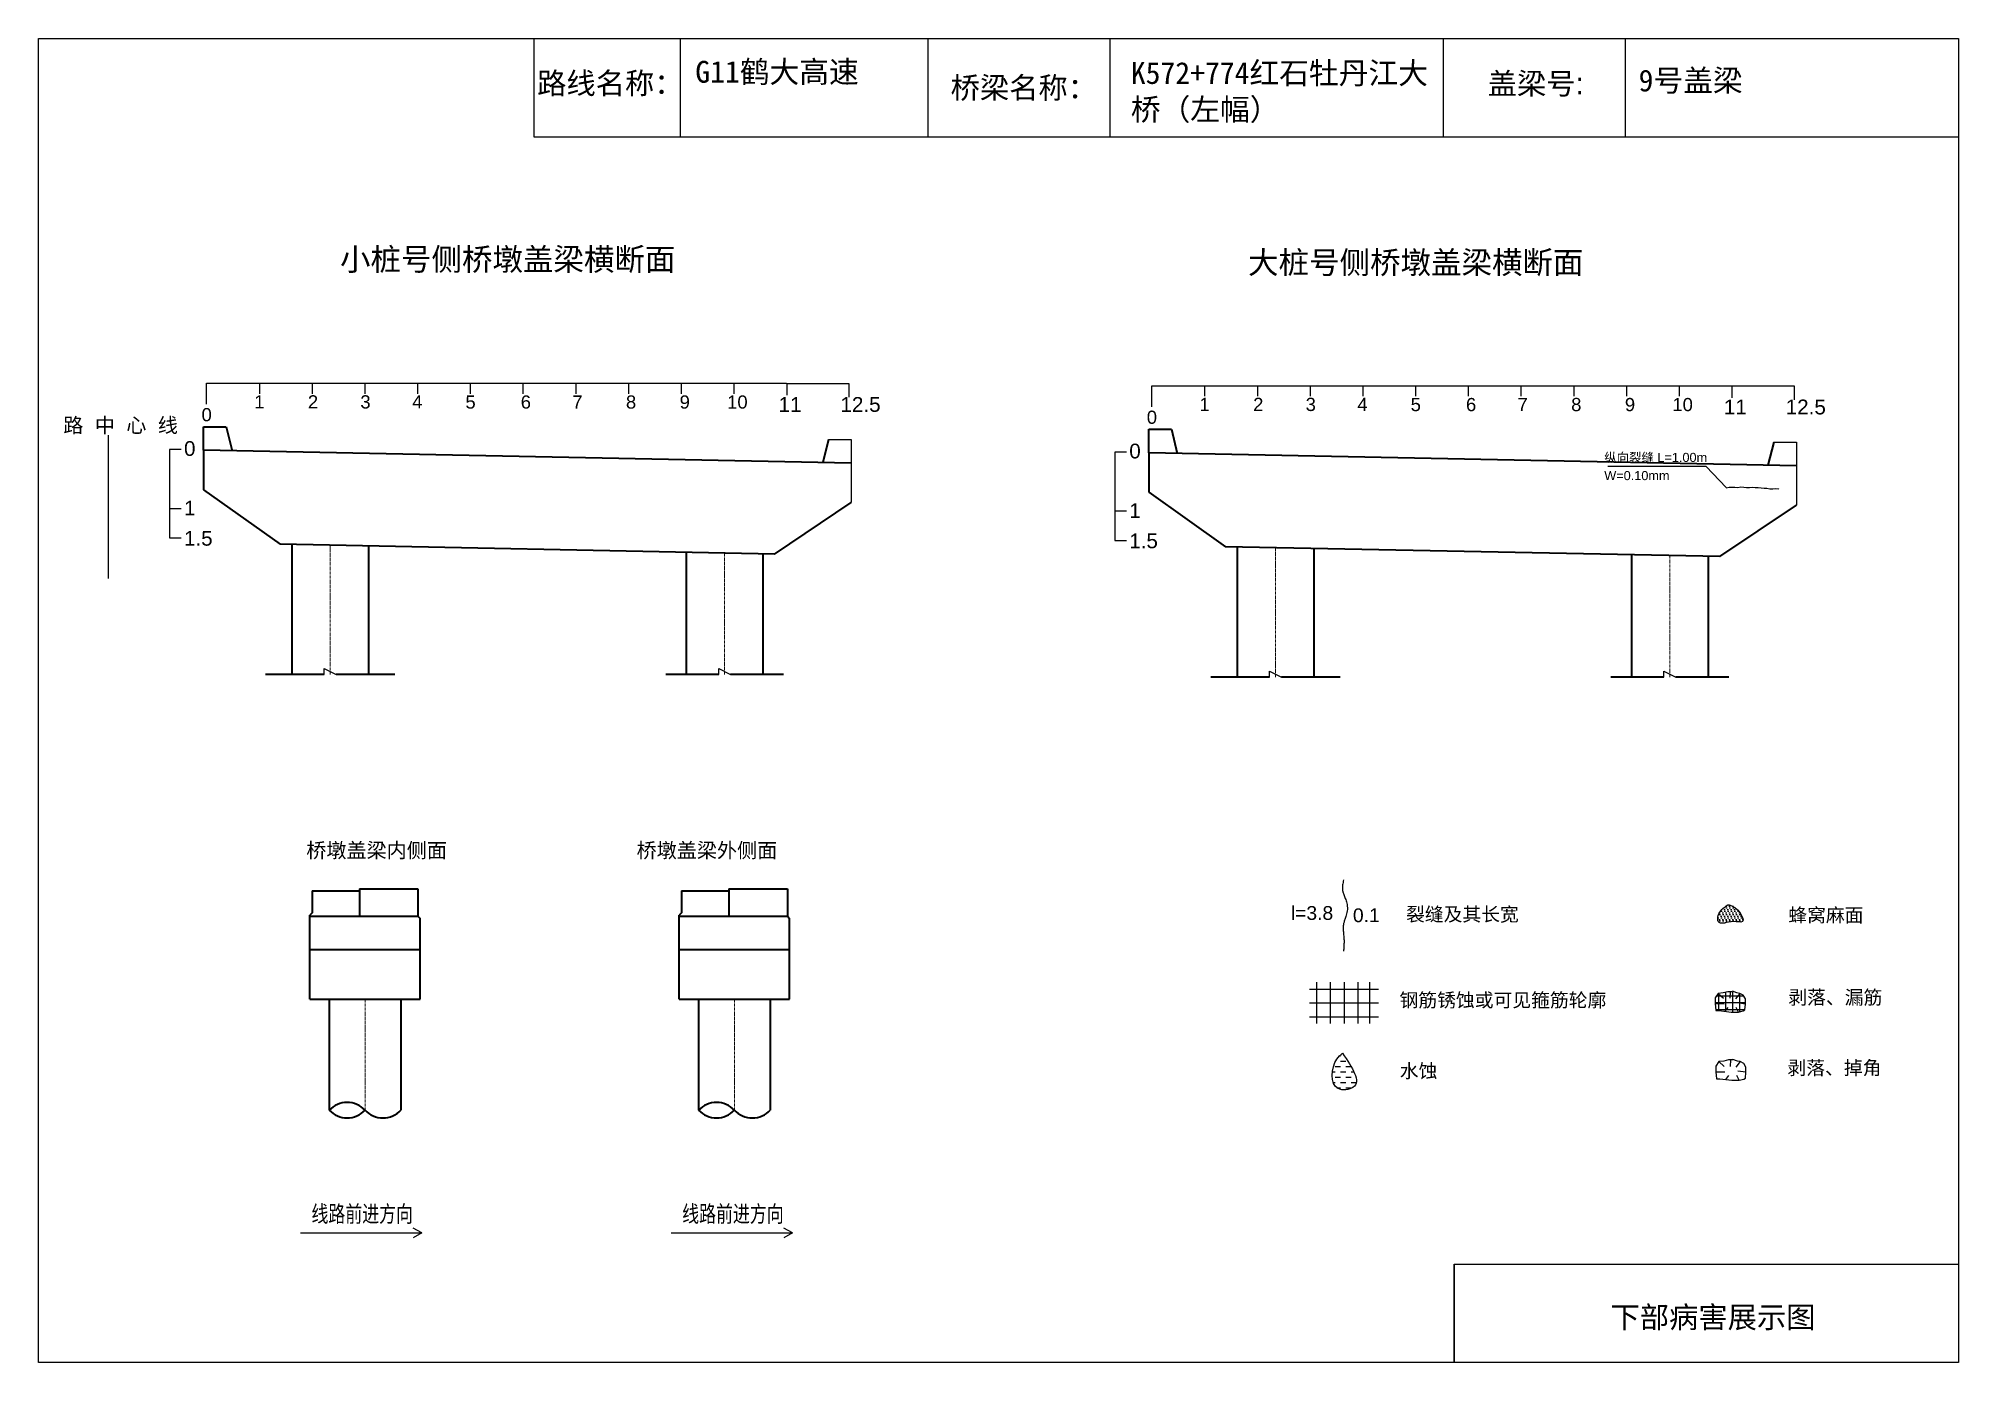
# Model space of a CAD drawing. Header units: millimetres. Extents: x 0 to 529, y -5115 to 459.
# Drawn here: x 0 to 528, y -3255 to -2891 of the extents above; entities that cross this region are included whole.
import ezdxf
from ezdxf.enums import TextEntityAlignment as Align

# ---------------------------------------------------------------- set-up
doc = ezdxf.new("R2010")
doc.units = ezdxf.units.MM
doc.linetypes.add('EBG_CENTER', pattern=[1.1, 0.8, -0.15, 0, -0.15])
doc.layers.add('Center', color=3, linetype='EBG_CENTER', lineweight=18)
doc.layers.add('中粗实线', color=4, linetype='Continuous', lineweight=35)
for name, color, linetype in [('加固措施', 7, 'Continuous'), ('图层1', 7, 'Continuous'), ('文字', 1, 'Continuous'), ('病害', 5, 'Continuous')]:
    doc.layers.add(name, color=color, linetype=linetype)
doc.styles.add('HAN', font='', dxfattribs={"width": 0.75})
doc.styles.get("Standard").update_dxf_attribs({"font": 'arial.ttf'})
doc.styles.get('HAN').set_extended_font_data('SimSun')

msp = doc.modelspace()

# ---------------------------------------------------------------- texts
for s, height, p in [('1', 3.63, (59.38, -2992.55)), ('2', 3.63, (74.14, -2992.55)), ('3', 3.63, (88.58, -2992.55)), ('4', 3.63, (102.82, -2992.55)), ('5', 3.63, (117.48, -2992.59)), ('6', 3.63, (132.7, -2992.59)), ('7', 3.63, (146.89, -2992.59)), ('8', 3.63, (161.64, -2992.59)), ('9', 3.63, (176.42, -2992.59)), ('10', 3.627, (189.49, -2992.59)), ('11', 4.071, (203.64, -2993.48)), ('12.5', 4.071, (220.65, -2993.48)), ('1', 3.63, (319.44, -2993.25)), ('2', 3.63, (334.2, -2993.25)), ('3', 3.63, (348.64, -2993.25)), ('4', 3.63, (362.88, -2993.25)), ('5', 3.63, (377.54, -2993.29)), ('6', 3.63, (392.76, -2993.29)), ('7', 3.63, (406.94, -2993.29)), ('8', 3.63, (421.7, -2993.29)), ('9', 3.63, (436.48, -2993.29)), ('10', 3.627, (449.55, -2993.29)), ('11', 4.071, (463.7, -2994.18)), ('12.5', 4.071, (480.71, -2994.18)), ('路  中  心  线', 4.049, (6.85, -2999.19)), ('0', 3.63, (44.88, -2996.07)), ('0', 3.63, (304.94, -2996.78)), ('0', 4.05, (40.07, -3005.59)), ('0', 4.05, (300.13, -3006.29)), ('1', 4.05, (40.07, -3021.97)), ('1', 4.05, (300.13, -3022.67)), ('1.5', 4.049, (40.07, -3030.29)), ('1.5', 4.049, (300.13, -3030.99))]:
    msp.add_text(s, height=height).set_placement(p)
at = {"color": 7}
for s, p in [('纵向裂缝 L=1.00m', (430.81, -3007.26)), ('W=0.10mm', (430.81, -3012.26))]:
    msp.add_text(s, height=2.5, dxfattribs=at).set_placement(p)
at = {"char_height": 6, "attachment_point": 1}
for s, insert, width in [('{\\fSimSun|b0|i0|c134|p2;G11鹤大高速}', (180.72, -2896.94), 63.9701), ('{\\fSimSun|b0|i0|c134|p2;K572+774红石牡丹江大桥（左幅）}', (300.54, -2897.28), 85.4006), ('{\\fSimSun|b0|i0|c134|p2;9号盖梁}', (440.26, -2899.34), 87.6885)]:
    msp.add_mtext(s, dxfattribs=dict(at, insert=insert, width=width))
at = {"layer": '图层1'}
for s, p in [('路线名称：', (137.2, -2906.04)), ('盖梁号:', (398.73, -2906.13)), ('桥梁名称：', (250.96, -2907.28)), ('下部病害展示图', (432.51, -3245.46))]:
    msp.add_text(s, height=5.909, dxfattribs=at).set_placement(p)
at = {"layer": '图层1', "attachment_point": 1}
for s, insert, char_height in [('l=3.8', (344.59, -3129.43), 3.792), ('0.1', (361.66, -3130.06), 3.792), ('裂缝及其长宽', (376.26, -3129.79), 3.792), ('蜂窝麻面', (481.44, -3130.02), 3.792), ('钢筋锈蚀或可见箍筋轮廓', (374.48, -3153.39), 3.7921), ('剥落、漏筋', (481.44, -3152.64), 3.792), ('水蚀', (374.55, -3172.88), 3.792), ('剥落、掉角', (481.21, -3172.01), 3.792)]:
    msp.add_mtext(s, dxfattribs=dict(at, insert=insert, char_height=char_height))
at = {"layer": '文字', "color": 0}
for s, height, p in [('小桩号侧桥墩盖梁横断面', 6.1502, (82.97, -2954.59)), ('大桩号侧桥墩盖梁横断面', 6.1502, (332.81, -2955.47)), ('桥墩盖梁内侧面', 4.054, (73.7, -3116.12)), ('桥墩盖梁外侧面', 4.054, (164.57, -3116.12))]:
    msp.add_text(s, height=height, dxfattribs=at).set_placement(p)

# ---------------------------------------------------------------- blocks, each defined once
blk = doc.blocks.new('88888')
for p, q in [((1245.415, -3599.279), (1245.261, -3599.19)), ((1243.215, -3599.279), (1245.415, -3599.279)), ((1245.415, -3599.279), (1245.261, -3599.367))]:
    blk.add_line(p, q)
at = {"layer": '文字', "color": 0, "style": 'HAN', "width": 0.75}
blk.add_text('线路前进方向', height=0.3, dxfattribs=at).set_placement((1244.335, -3599.082), align=Align.CENTER)
blk = doc.blocks.new('adfsd')
at = {"lineweight": -2, "ltscale": 0.5}
for p, q in [((1140.897, -3083.694), (1140.936, -3083.729)), ((1140.983, -3083.682), (1140.981, -3083.729)), ((1141.053, -3083.694), (1141.022, -3083.735)), ((1140.876, -3083.768), (1140.94, -3083.769)), ((1140.948, -3083.824), (1140.969, -3083.796)), ((1141.045, -3083.83), (1141.028, -3083.796)), ((1141.094, -3083.772), (1141.036, -3083.763))]:
    blk.add_line(p, q, dxfattribs=at)
blk.add_lwpolyline([(1141, -3083.682), (1140.967, -3083.682), (1140.934, -3083.69), (1140.897, -3083.694), (1140.876, -3083.727), (1140.876, -3083.768), (1140.88, -3083.818), (1140.905, -3083.818), (1140.991, -3083.83), (1141.045, -3083.83), (1141.078, -3083.822), (1141.09, -3083.814), (1141.094, -3083.772), (1141.094, -3083.735), (1141.078, -3083.707), (1141.053, -3083.694), (1141.033, -3083.69), (1141, -3083.678)], dxfattribs=at)

# ---------------------------------------------------------------- hatches: boundary and pattern name
at = {"layer": '加固措施', "lineweight": -2}
h = msp.add_hatch(dxfattribs=at)
h.set_pattern_fill('DOTS', scale=0.758413)
h.set_pattern_definition([(0, (-3123.6565, -172.2986), (0.45655767, 0.91311534), [0, -0.91311534])])
edge = h.paths.add_edge_path()
edge.add_spline(control_points=[(464.79, -3129.11), (463.66, -3129.88), (462.06, -3130.98), (461.88, -3135.06), (465.67, -3133.19), (470.82, -3134.65), (466.98, -3129.01), (464.92, -3129.1), (464.79, -3129.11)], knot_values=[0, 0, 0, 0, 5.205471, 7.397577, 12.944796, 16.169923, 23.88441, 24.400432, 24.400432, 24.400432, 24.400432], degree=3, periodic=0)
h = msp.add_hatch(dxfattribs=at)
h.set_pattern_fill('DASH', color=256, scale=0.682572)
h.set_pattern_definition([(0, (-2570.7012, -130.7287), (1.47924685, 1.47924685), [1.4792469, -1.4792469])])
edge = h.paths.add_edge_path()
edge.add_spline(control_points=[(358.78, -3169.9), (358.24, -3170.38), (355.71, -3172.62), (355.03, -3180.77), (365.19, -3179.33), (361.44, -3173.8), (358.78, -3169.9)], knot_values=[0, 0, 0, 0, 3.237042, 15.187225, 21.182779, 35.601669, 35.601669, 35.601669, 35.601669], degree=3, periodic=0)
at = {"layer": '病害', "lineweight": -2}
h = msp.add_hatch(dxfattribs=at)
h.set_pattern_fill('DOTS', color=4, scale=0.758413, style=0)
h.set_pattern_definition([(0, (-5510.1385, -512.4721), (0.45655767, 0.91311534), [0, -0.91311534])])
edge = h.paths.add_edge_path()
edge.add_spline(control_points=[(464.79, -3129.11), (463.66, -3129.88), (462.06, -3130.98), (461.88, -3135.06), (465.67, -3133.19), (470.82, -3134.65), (466.98, -3129.01), (464.92, -3129.1), (464.79, -3129.11)], knot_values=[0, 0, 0, 0, 1.041094, 1.479515, 2.588959, 3.233985, 4.776882, 4.880086, 4.880086, 4.880086, 4.880086], degree=3, periodic=0)

# ---------------------------------------------------------------- linework, layer by layer
at = {"color": 0}
for p, q in [((0, -2890.76), (528.29, -2890.76)), ((0, -3255), (0, -2890.76)), ((136.28, -2890.76), (136.28, -2917.84)), ((244.69, -2890.76), (244.69, -2917.84)), ((386.49, -2890.76), (386.49, -2917.84)), ((436.57, -2890.82), (436.57, -2917.9)), ((528.29, -2890.76), (528.29, -3255)), ((136.28, -2917.84), (528.29, -2917.84)), ((46.28, -2991.4), (46.28, -2985.6)), ((46.28, -2985.6), (60.79, -2985.6)), ((60.79, -2985.6), (60.79, -2988.5)), ((60.79, -2985.6), (75.3, -2985.6)), ((75.3, -2985.6), (89.8, -2985.6)), ((75.3, -2985.6), (75.3, -2988.5)), ((89.8, -2985.6), (104.31, -2985.6)), ((89.8, -2985.6), (89.8, -2988.5)), ((104.31, -2985.6), (118.82, -2985.6)), ((104.31, -2985.6), (104.31, -2988.5)), ((118.82, -2985.6), (133.32, -2985.6)), ((118.82, -2985.6), (118.82, -2988.5)), ((133.32, -2985.6), (147.83, -2985.6)), ((133.32, -2985.6), (133.32, -2988.5)), ((147.83, -2985.6), (162.34, -2985.6)), ((147.83, -2985.6), (147.83, -2988.5)), ((162.34, -2985.6), (176.84, -2985.6)), ((162.34, -2985.6), (162.34, -2988.5)), ((162.34, -2985.6), (173.94, -2985.6)), ((176.84, -2985.6), (191.35, -2985.6)), ((176.84, -2985.6), (176.84, -2988.5)), ((176.84, -2985.6), (179.74, -2985.6)), ((191.35, -2985.6), (205.85, -2985.6)), ((191.35, -2985.6), (191.35, -2988.5)), ((205.87, -2985.64), (205.87, -2988.89)), ((306.34, -2992.11), (306.34, -2986.3)), ((306.34, -2986.3), (320.85, -2986.3)), ((320.85, -2986.3), (320.85, -2989.2)), ((320.85, -2986.3), (335.36, -2986.3)), ((335.36, -2986.3), (349.86, -2986.3)), ((335.36, -2986.3), (335.36, -2989.2)), ((349.86, -2986.3), (364.37, -2986.3)), ((349.86, -2986.3), (349.86, -2989.2)), ((364.37, -2986.3), (378.88, -2986.3)), ((364.37, -2986.3), (364.37, -2989.2)), ((378.88, -2986.3), (393.38, -2986.3)), ((378.88, -2986.3), (378.88, -2989.2)), ((393.38, -2986.3), (407.89, -2986.3)), ((393.38, -2986.3), (393.38, -2989.2)), ((407.89, -2986.3), (422.39, -2986.3)), ((407.89, -2986.3), (407.89, -2989.2)), ((422.39, -2986.3), (436.9, -2986.3)), ((422.39, -2986.3), (422.39, -2989.2)), ((422.39, -2986.3), (434, -2986.3)), ((436.9, -2986.3), (451.41, -2986.3)), ((436.9, -2986.3), (436.9, -2989.2)), ((436.9, -2986.3), (439.8, -2986.3)), ((451.41, -2986.3), (465.91, -2986.3)), ((451.41, -2986.3), (451.41, -2989.2)), ((465.93, -2986.34), (465.93, -2989.59)), ((39.3, -3003.85), (36.06, -3003.85)), ((36.06, -3003.85), (36.06, -3028.15)), ((299.36, -3004.55), (296.12, -3004.55)), ((296.12, -3004.55), (296.12, -3028.85)), ((36.06, -3020.05), (39.3, -3020.05)), ((296.12, -3020.75), (299.36, -3020.75)), ((36.06, -3028.15), (39.3, -3028.15)), ((296.12, -3028.85), (299.36, -3028.85)), ((78.66, -3065.72), (78.66, -3064.1)), ((187.17, -3065.72), (187.17, -3064.1)), ((338.72, -3066.43), (338.72, -3064.81)), ((447.23, -3066.43), (447.23, -3064.81)), ((389.48, -3255), (389.48, -3227.92)), ((389.48, -3227.92), (528.29, -3227.92)), ((528.29, -3255), (0, -3255))]:
    msp.add_line(p, q, dxfattribs=at)
for p, q in [((205.87, -2985.64), (223.01, -2985.64)), ((223.01, -2985.64), (223.01, -2989.46)), ((465.93, -2986.34), (483.07, -2986.34)), ((483.07, -2986.34), (483.07, -2990.17)), ((217.41, -3001.13), (223.61, -3001.13)), ((223.61, -3001.13), (223.61, -3007.6)), ((477.47, -3001.83), (483.67, -3001.83)), ((483.67, -3001.83), (483.67, -3008.31)), ((223.61, -3007.6), (223.61, -3018.45)), ((483.67, -3008.31), (483.67, -3019.16)), ((78.66, -3064.1), (81.9, -3065.72)), ((187.17, -3064.1), (190.41, -3065.72)), ((338.72, -3064.81), (341.96, -3066.43)), ((447.23, -3064.81), (450.47, -3066.43))]:
    msp.add_line(p, q)
at = {"color": 1}
for p, q in [((19.16, -2999.85), (19.16, -3039.35)), ((349.74, -3152.26), (368.7, -3152.26)), ((351.64, -3150.37), (351.64, -3161.74)), ((355.43, -3150.37), (355.43, -3161.74)), ((359.22, -3150.37), (359.22, -3161.74)), ((363.01, -3150.37), (363.01, -3161.74)), ((366.26, -3150.34), (366.26, -3161.72)), ((462.28, -3153.43), (462.28, -3158.12)), ((464.18, -3153.13), (464.18, -3158.37)), ((466.07, -3153.13), (466.07, -3158.59)), ((467.97, -3153.43), (467.97, -3158.54)), ((349.74, -3156.06), (368.7, -3156.06)), ((461.36, -3155.97), (469.63, -3155.97)), ((461.5, -3157.87), (469.48, -3157.87)), ((461.75, -3154.08), (469.1, -3154.08)), ((349.74, -3159.85), (368.7, -3159.85))]:
    msp.add_line(p, q, dxfattribs=at)
at = {"color": 0}
msp.add_lwpolyline([(0, -2890.76), (528.29, -2890.76), (528.29, -3255), (0, -3255)], dxfattribs=at)
at = {"color": 7}
for points in [[(464.36, -3014.26), (458.81, -3008.51), (431.81, -3008.51)], [(464.36, -3014.36), (465.16, -3014.18), (465.96, -3014.17), (466.76, -3014.23), (467.56, -3014.26), (468.36, -3014.1), (469.16, -3014.23), (469.96, -3014.3), (470.76, -3014.33), (471.56, -3014.22), (472.36, -3014.31), (473.16, -3014.32), (473.96, -3014.39), (474.76, -3014.48), (475.56, -3014.45), (476.36, -3014.61), (477.16, -3014.61), (477.96, -3014.58), (478.76, -3014.64), (478.86, -3014.77)]]:
    msp.add_lwpolyline(points, dxfattribs=at)
at = {"lineweight": -2}
msp.add_open_spline([(464.79, -3129.11), (463.66, -3129.88), (462.06, -3130.98), (461.88, -3135.06), (465.67, -3133.19), (470.82, -3134.65), (466.98, -3129.01), (464.92, -3129.1), (464.79, -3129.11)], degree=3, knots=[0, 0, 0, 0, 3.947899, 5.610421, 9.817506, 12.263485, 18.114255, 18.505612, 18.505612, 18.505612, 18.505612], dxfattribs=at)
at = {"layer": 'Center', "color": 1}
for p, q in [((80.28, -3030.16), (80.28, -3065.72)), ((188.79, -3032.33), (188.79, -3065.72)), ((340.34, -3030.87), (340.34, -3066.43)), ((448.85, -3033.04), (448.85, -3066.43)), ((89.87, -3154.99), (89.87, -3185.55)), ((191.5, -3154.99), (191.5, -3185.55))]:
    msp.add_line(p, q, dxfattribs=at)
at = {"layer": '中粗实线', "color": 0}
for p, q in [((45.46, -3004.04), (45.46, -2997.56)), ((45.46, -2997.56), (51.66, -2997.56)), ((51.66, -2997.56), (53.28, -3004.2)), ((305.52, -3004.74), (305.52, -2998.26)), ((305.52, -2998.26), (311.72, -2998.26)), ((311.72, -2998.26), (313.34, -3004.9)), ((45.46, -3004.04), (45.46, -3014.89)), ((223.61, -3007.6), (45.46, -3004.04)), ((217.41, -3001.13), (215.79, -3007.45)), ((305.52, -3004.74), (305.52, -3015.59)), ((483.67, -3008.31), (305.52, -3004.74)), ((477.47, -3001.83), (475.85, -3008.15)), ((45.46, -3014.89), (66.51, -3029.89)), ((305.52, -3015.59), (326.57, -3030.59)), ((202.55, -3032.61), (223.61, -3018.45)), ((462.61, -3033.31), (483.67, -3019.16)), ((202.55, -3032.61), (66.51, -3029.89)), ((69.75, -3029.95), (69.75, -3065.72)), ((90.81, -3030.37), (90.81, -3065.72)), ((178.26, -3032.12), (178.26, -3065.72)), ((462.61, -3033.31), (326.57, -3030.59)), ((329.81, -3030.65), (329.81, -3066.43)), ((350.87, -3031.08), (350.87, -3066.43)), ((199.32, -3032.54), (199.32, -3065.72)), ((438.32, -3032.82), (438.32, -3066.43)), ((459.38, -3033.25), (459.38, -3066.43)), ((78.66, -3065.72), (62.47, -3065.72)), ((98.1, -3065.72), (81.9, -3065.72)), ((187.17, -3065.72), (172.59, -3065.72)), ((204.98, -3065.72), (190.41, -3065.72)), ((338.72, -3066.43), (322.52, -3066.43)), ((358.15, -3066.43), (341.96, -3066.43)), ((447.23, -3066.43), (432.65, -3066.43)), ((465.04, -3066.43), (450.47, -3066.43)), ((75.31, -3125.26), (88.35, -3125.26)), ((75.31, -3125.26), (75.31, -3131.33)), ((88.35, -3124.66), (104.43, -3124.66)), ((88.35, -3124.66), (88.35, -3132.24)), ((104.43, -3124.66), (104.43, -3132.24)), ((176.93, -3125.26), (189.98, -3125.26)), ((176.93, -3125.26), (176.93, -3131.33)), ((189.98, -3124.66), (206.06, -3124.66)), ((189.98, -3124.66), (189.98, -3132.24)), ((206.06, -3124.66), (206.06, -3132.24)), ((75.31, -3131.33), (74.7, -3131.94)), ((74.7, -3154.99), (74.7, -3131.94)), ((74.7, -3132.24), (104.43, -3132.24)), ((104.43, -3132.24), (105.04, -3132.85)), ((176.93, -3131.33), (176.33, -3131.94)), ((176.33, -3154.99), (176.33, -3131.94)), ((176.33, -3132.24), (206.06, -3132.24)), ((206.06, -3132.24), (206.66, -3132.85)), ((105.04, -3154.99), (105.04, -3132.85)), ((206.66, -3154.99), (206.66, -3132.85)), ((74.7, -3141.34), (105.04, -3141.34)), ((176.33, -3141.34), (206.66, -3141.34)), ((74.7, -3154.99), (105.04, -3154.99)), ((80.01, -3154.99), (80.01, -3185.55)), ((99.73, -3154.99), (99.73, -3185.55)), ((176.33, -3154.99), (206.66, -3154.99)), ((181.64, -3154.99), (181.64, -3185.55)), ((201.36, -3154.99), (201.36, -3185.55))]:
    msp.add_line(p, q, dxfattribs=at)
for centre, start, end in [((84.94, -3190.22), 43.4434, 136.5566), ((84.94, -3180.89), 223.4434, 316.5566), ((94.8, -3180.89), 223.4434, 316.5566), ((186.57, -3190.22), 43.4434, 136.5566), ((186.57, -3180.89), 223.4434, 316.5566), ((196.43, -3180.89), 223.4434, 316.5566)]:
    msp.add_arc(centre, 6.79, start, end, dxfattribs=at)
at = {"layer": '加固措施', "lineweight": -2}
msp.add_open_spline([(358.78, -3169.9), (358.24, -3170.38), (355.71, -3172.62), (355.03, -3180.77), (365.19, -3179.33), (361.44, -3173.8), (358.78, -3169.9)], degree=3, knots=[0, 0, 0, 0, 2.209514, 10.366374, 14.458772, 24.300702, 24.300702, 24.300702, 24.300702], dxfattribs=at)
at = {"layer": '图层1', "lineweight": -2}
msp.add_open_spline([(359.05, -3122.23), (359.01, -3122.46), (358.97, -3122.7), (358.85, -3123.39), (358.8, -3123.83), (358.77, -3124.45), (358.77, -3124.65), (358.79, -3124.96), (358.81, -3125.08), (358.85, -3125.31), (358.87, -3125.42), (358.98, -3125.84), (359.1, -3126.16), (359.37, -3126.86), (359.52, -3127.25), (359.82, -3128.07), (359.96, -3128.52), (360.1, -3129.29), (360.13, -3129.59), (360.14, -3130.19), (360.12, -3130.48), (360.04, -3131.03), (359.99, -3131.29), (359.86, -3131.8), (359.79, -3132.04), (359.6, -3132.65), (359.48, -3133), (359.26, -3133.66), (359.17, -3133.97), (359.07, -3134.39), (359.04, -3134.52), (359, -3134.75), (358.99, -3134.86), (358.97, -3135.08), (358.97, -3135.19), (358.96, -3135.6), (358.97, -3135.92), (359.03, -3136.61), (359.07, -3136.97), (359.13, -3137.61), (359.16, -3137.88), (359.19, -3138.38), (359.2, -3138.61), (359.21, -3139.07), (359.21, -3139.29), (359.2, -3139.96), (359.18, -3140.4), (359.13, -3141.16), (359.1, -3141.48), (359.07, -3141.8)], degree=3, knots=[0, 0, 0, 0, 0.93103, 0.93103, 2.904338, 2.904338, 3.933552, 3.933552, 4.598026, 4.598026, 5.2625, 5.2625, 6.799065, 6.799065, 8.335629, 8.335629, 9.872194, 9.872194, 10.744529, 10.744529, 11.616864, 11.616864, 12.4892, 12.4892, 13.361535, 13.361535, 14.755665, 14.755665, 16.149795, 16.149795, 16.835641, 16.835641, 17.410365, 17.410365, 17.98509, 17.98509, 19.45733, 19.45733, 20.929571, 20.929571, 21.910052, 21.910052, 22.722819, 22.722819, 23.535585, 23.535585, 25.161117, 25.161117, 26.428502, 26.428502, 26.428502, 26.428502], dxfattribs=at)
at = {"layer": '病害', "color": 5}
for p, q in [((136.28, -2890.76), (136.28, -2917.84)), ((244.69, -2890.76), (244.69, -2917.84)), ((386.49, -2890.76), (386.49, -2917.84)), ((528.29, -2890.76), (528.29, -2917.84)), ((136.28, -2917.84), (385.94, -2917.84)), ((385.94, -2917.84), (528.29, -2917.84)), ((389.48, -3227.92), (528.29, -3227.92)), ((389.48, -3227.92), (389.48, -3255)), ((528.29, -3227.92), (528.29, -3255))]:
    msp.add_line(p, q, dxfattribs=at)
at = {"layer": '病害', "color": 0}
for p, q in [((176.54, -2890.76), (176.54, -2917.84)), ((294.76, -2890.76), (294.76, -2917.84))]:
    msp.add_line(p, q, dxfattribs=at)

# ---------------------------------------------------------------- block references
for name, p, xscale, yscale, zscale in [('adfsd', (-42801.42, 113782.3), 37.92066608813975, 37.92066608813975, 37.92066608813975), ('adfsd', (-42801.27, 113763.53), 37.92066608813975, 37.92066608813975, 37.92066608813975), ('88888', (-18785.32, 51375.47), 15.16826643525591, 15.16826643525591, 15.16826643525591), ('88888', (-18683.32, 51375.47), 15.16826643525591, 15.16826643525591, 15.16826643525591)]:
    msp.add_blockref(name, p, dxfattribs=dict(xscale=xscale, yscale=yscale, zscale=zscale))

msp.set_redraw_order([(e.dxf.handle, doc.entitydb.next_handle()) for e in msp.query("TEXT MTEXT ATTDEF DIMENSION ARC_DIMENSION")])  # texts and dimensions are drawn at this point

doc.saveas('drawing.dxf')
